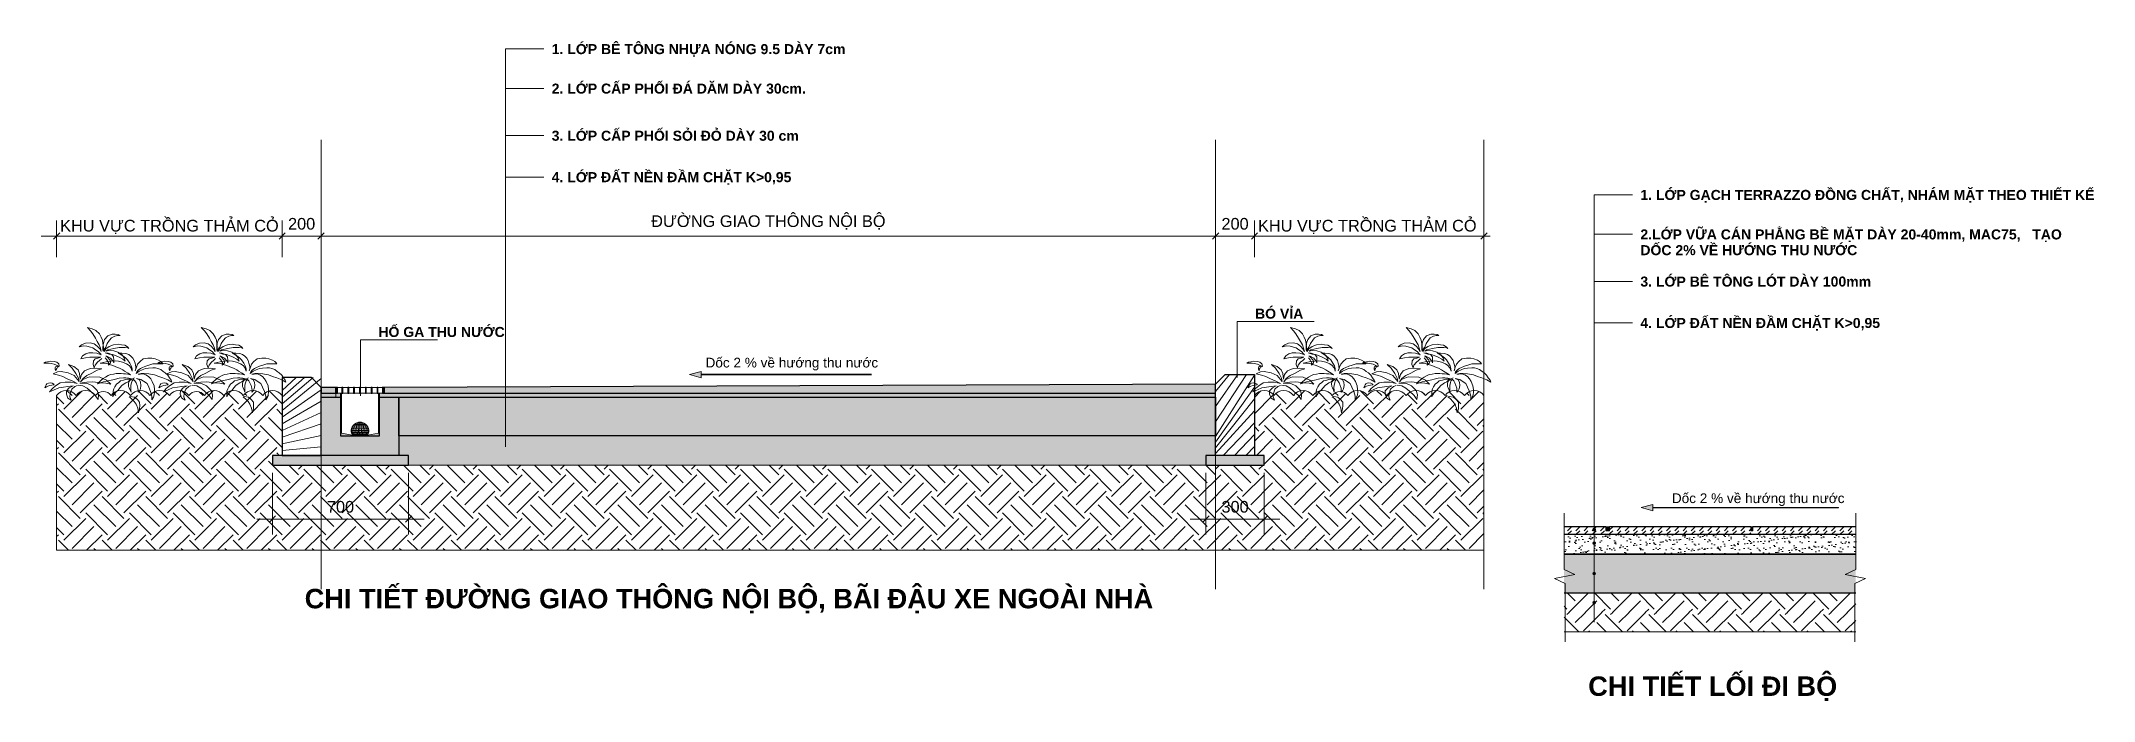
# Model space of a CAD drawing. Header units: millimetres. Extents: x 3688 to 22843, y 1964 to 12296.
# Drawn here: x 12286 to 22843, y 1964 to 5358 of the extents above; entities that cross this region are included whole.
import ezdxf

# ---------------------------------------------------------------- set-up
doc = ezdxf.new("R2010")
doc.units = ezdxf.units.MM
for name, color, linetype, lineweight in [('0-1', 7, 'Continuous', 18), ('A-DETL-GENF', 7, 'Continuous', 18), ('A-DETL-THIN', 7, 'Continuous', 18), ('CHI TIET DUONG GIAO THONG_dwg-1', 7, 'Continuous', 18), ('CHI TIET LOI DI BO_dwg-1', 7, 'Continuous', 18), ('DIM_1_25', 7, 'Continuous', 18), ('G-ANNO-TEXT', 7, 'Continuous', 18), ('G-ANNO-TEXT-1', 7, 'Continuous', 9), ('hatch', 7, 'Continuous', 18), ('NET CAT-2', 250, 'Continuous', 25), ('NETMANH', 7, 'Continuous', 18), ('NETTHAY', 7, 'Continuous', 18)]:
    doc.layers.add(name, color=color, linetype=linetype, lineweight=lineweight)
doc.styles.add('Arial_2', font='arial.ttf', dxfattribs={"height": 60})
doc.styles.add('Arial_3', font='arial.ttf', dxfattribs={"height": 49.99999999999999})
doc.styles.add('Arial_B', font='arialbd.ttf', dxfattribs={"height": 51.58730158730158})
doc.styles.add('Arial_B_1', font='arialbd.ttf', dxfattribs={"height": 99.99999999999999})
pattern_1 = [(188.143, (-53068.297, 60629.23), (-62.52877531212887, 66.7188456956901), [9.525, -104.775]), (133.143, (-53068.297, 60629.23), (-50.61834657893515, -82.90958202532927), [7.62, -83.82]), (238.595, (-53073.508, 60634.79), (-113.1471518365965, -16.19066213180258), [8.095, -89.045]), (184.327, (-53085.246, 60610.31200000001), (-86.92479133044786, 106.0990587194726), [14.287, -157.162]), (234.779, (-53092.489, 60619.153), (-170.9609064158914, -12.93790962469636), [12.143, -133.568]), (129.327, (-53085.246, 60610.31200000001), (-170.9618126243927, -12.93566234029102), [11.43, -125.73]), (159.143, (-53090.468, 60623.516), (-22.34296090627773, 88.66816909658475), [9.525, -104.775]), (104.143, (-53090.468, 60623.516), (-84.467410780055, -47.97312327870102), [7.62, -83.82]), (209.595, (-53092.33, 60630.905), (-106.8101175626367, 40.6941555417449), [8.095, -89.045]), (175.643, (-53068.297, 60629.23), (-29.36080279302119, -30.45846194983127), [0, -82.804, 0, -85.09, -84.13799999999999]), (175.643, (-53068.297, 60629.23), (-29.36080279302119, -30.45846194983127), [-167.894, 0, -84.13799999999999]), (145.643, (-53068.297, 60629.23), (-58.30796994986667, -15.01450916032374), [0, -48.514, 0, -80.899, -32.068]), (145.643, (-53068.297, 60629.23), (-58.30796994986667, -15.01450916032374), [-129.413, 0, -32.068]), (105.643, (-53047.203, 60610.332), (-48.58385263392439, 47.37133598754755), [0, -31.75, 0, -99.06, -131.445]), (105.643, (-53047.203, 60610.332), (-48.58385263392439, 47.37133598754755), [-130.81, 0, -131.445]), (95.64299999999996, (-53037.74400000001, 60601.858), (-63.64792901399714, 39.95212562842159), [0, -41.275, 0, -65.786, -93.345]), (95.64299999999996, (-53037.74400000001, 60601.858), (-63.64792901399714, 39.95212562842159), [-107.061, 0, -93.345])]
pattern_2 = [(45, (-42195.578, 54634.68599999999), (0, 224.5064030267289), [158.75, -158.75]), (45, (-42237.673, 54676.781), (0, 224.5064030267289), [158.75, -158.75]), (45, (-42279.768, 54718.876), (0, 224.5064030267289), [158.75, -158.75]), (135, (-42279.768, 54746.93900000001), (-224.5064030267288, 1.4210854715202e-14), [158.75, -158.75]), (135, (-42237.673, 54789.03400000001), (-224.5064030267288, 1.4210854715202e-14), [158.75, -158.75]), (135, (-42195.578, 54831.129), (-224.5064030267288, 1.4210854715202e-14), [158.75, -158.75])]

msp = doc.modelspace()

# ---------------------------------------------------------------- texts
at = {"layer": 'G-ANNO-TEXT-1', "char_height": 99.99999999999999, "attachment_point": 5, "line_spacing_factor": 0.9364389825664476, "style": 'Arial_B_1'}
for s, insert, width in [('\\pt317.5,635,952.5,1270,1587.5,1905,2222.5,2540,2857.5,3175,3492.5,3810,4127.5,4445,4762.5,5080,5397.5,5715,6032.5,6350,6667.5,6985,7302.5,7620,7937.5,8255,8572.5,8890,9207.5,9525,9842.5,10160;CHI TIẾT ĐƯỜNG GIAO THÔNG NỘI BỘ, BÃI ĐẬU XE NGOÀI NHÀ', (15823.77620369187, 2477.694691771952), 5200.75), ('\\pt317.5,635,952.5,1270,1587.5,1905,2222.5,2540,2857.5,3175,3492.5,3810,4127.5,4445,4762.5,5080,5397.5,5715,6032.5,6350,6667.5,6985,7302.5,7620,7937.5,8255,8572.5,8890,9207.5,9525,9842.5,10160;CHI TIẾT LỐI ĐI BỘ', (20882.56587899086, 2027.359121302154), 1650.25)]:
    msp.add_mtext(s, dxfattribs=dict(at, insert=insert, width=width))

# ---------------------------------------------------------------- blocks, each defined once
blk = doc.blocks.new('CHI TIET DUONG GIAO THONG_dwg__ArchTick-2372816-CHI TIẾT CHUNG-CẤU TẠO ĐƯỜNG GIAO THÔNG')
at = {"layer": 'DIM_1_25'}
blk.add_line((3155.12697314581, 4371.230153231346), (3123.12697314581, 4339.230153231345), dxfattribs=at)
blk = doc.blocks.new('CHI TIET DUONG GIAO THONG_dwg__ArchTick-2372817-CHI TIẾT CHUNG-CẤU TẠO ĐƯỜNG GIAO THÔNG')
at = {"layer": 'NETTHAY'}
blk.add_line((9065.146879052321, 2915.92218980813), (9033.146879052321, 2883.92218980813), dxfattribs=at)
blk = doc.blocks.new('CHI TIET DUONG GIAO THONG_dwg_tree34-2372818-CHI TIẾT CHUNG-CẤU TẠO ĐƯỜNG GIAO THÔNG')
at = {"layer": 'NETMANH', "flags": 128}
for points in [[(9557.926849767482, 3724.595077143915), (9547.431084095002, 3715.799665742893), (9536.379293300732, 3705.782521321488), (9524.281686677617, 3691.522599114174), (9519.98800892269, 3677.550473956484), (9513.321534181832, 3695.322671218088), (9515.037132339563, 3714.004544228485), (9524.288033529843, 3723.955283005734), (9538.628800362152, 3726.285908707384), (9553.459359246779, 3731.637542691506), (9542.587615176222, 3733.038487293537), (9518.57573497409, 3732.153078010974), (9497.54314596432, 3731.978123381891), (9474.798188670069, 3729.337639769613), (9450.38498397852, 3723.032023818018), (9460.01503833827, 3739.002712054943), (9475.891355259331, 3748.5971582266), (9492.50062973745, 3754.615013611623), (9512.310471828368, 3755.345477778769), (9532.831211705412, 3753.099134595812), (9547.459548510578, 3747.632531796289), (9555.974262270554, 3744.943517332973), (9550.972861500908, 3750.164504988112), (9540.369688164064, 3760.584342308448), (9526.787167187747, 3770.293722893878), (9513.226707327634, 3779.403283559722), (9499.821117441312, 3784.314376821183), (9482.213432996637, 3789.070522885809), (9465.961137677486, 3789.672432717205), (9442.059782118684, 3785.788114577645), (9454.912518964062, 3795.871666724631), (9474.456965092642, 3803.799543636203), (9499.047044427045, 3805.306870182408), (9519.678365394533, 3800.06162022388), (9535.128124629113, 3788.619301217259), (9547.664886223738, 3774.667144927345), (9555.399236564386, 3760.537942015113), (9551.712165910165, 3779.020598093039), (9545.690238955865, 3795.615368552936), (9535.421928559905, 3813.254752444804), (9525.798222397643, 3829.716711616392), (9511.773374368964, 3851.421792270222), (9499.770579470432, 3867.195428534008), (9484.099598917268, 3884.635631976458), (9509.599623345859, 3877.768082493476), (9527.96243801281, 3868.835566368529), (9545.990333291744, 3852.683501590622), (9555.05801298696, 3834.999845881704), (9561.636022855433, 3819.626774040558), (9564.07828681987, 3802.299410937232), (9566.586899438575, 3783.17270376856), (9566.11616576305, 3763.335503381932), (9564.650139099935, 3770.48864430931), (9564.141462048034, 3784.283724926106), (9566.39102555659, 3804.787114393424), (9572.931093393976, 3823.046287072651), (9589.07598104878, 3841.659625962606), (9611.621891034938, 3849.69817825397), (9627.807837699816, 3850.895612487918), (9643.504050104775, 3849.072004037764), (9652.129402747629, 3843.384048397242), (9638.90068750415, 3843.496852253315), (9625.226528229357, 3839.389016313422), (9608.083287055137, 3831.549680954531), (9598.920850737224, 3819.199816756821), (9586.311450083253, 3802.518635301944), (9579.193183113575, 3783.637545359075), (9568.296207191215, 3769.421894968816), (9569.806409843375, 3761.069189249789), (9578.880381288927, 3775.818178867955), (9595.91304002742, 3786.656457485473), (9618.414772679263, 3795.894611051537), (9643.560934927873, 3798.623636216497), (9659.879580246563, 3796.222345836706), (9676.820599341308, 3793.243444411952), (9690.314655445267, 3785.933189246979), (9697.87213114307, 3776.602275740138), (9692.314648804484, 3780.601528293473), (9678.419324658238, 3782.491578870834), (9647.203773145902, 3781.340542848803), (9619.744872160576, 3776.123814227649), (9588.70630818539, 3770.174492963065), (9579.967256127837, 3762.645051997852), (9595.464422569994, 3766.219475743732), (9619.54270787352, 3765.305543042372)], [(9339.88177767382, 3686.506488305657), (9337.530478469793, 3697.661908123698), (9327.128087275907, 3706.194492440866), (9313.76870825284, 3710.741451655613), (9295.51507550263, 3711.231351411503), (9280.087871320076, 3708.724215165595), (9268.54958781961, 3705.972793660316), (9259.79496539412, 3701.3857031907), (9273.356221809863, 3701.885758255636), (9286.974521710134, 3700.837288148044), (9297.894925345136, 3699.301651806384), (9313.93798243402, 3695.628982559138), (9324.972529485238, 3690.996297953839), (9335.246446169152, 3685.947881470903), (9327.123978255744, 3685.26072719621), (9320.65130472461, 3681.920797957874), (9318.899558166428, 3676.816634111632), (9319.185060515392, 3669.073945689976), (9322.570299850098, 3661.445592884499), (9323.073979852203, 3668.829696913659), (9326.73449811701, 3674.77957698483), (9330.036113840695, 3679.94089039764), (9335.346371385918, 3683.237956940697), (9339.579918617243, 3684.169396474759)], [(9722.491909606035, 3619.682684957831), (9714.374616895568, 3610.21944769605), (9711.91977802385, 3600.260090540345), (9708.159644946463, 3587.432933261421), (9707.89636297201, 3575.43963541403), (9708.467431843981, 3559.952518200746), (9708.72700863872, 3552.912918524895), (9704.866750048628, 3561.934497948358), (9699.49353760794, 3573.719956824616), (9696.415714539304, 3580.655635895764), (9695.87060330859, 3595.438794178257), (9697.64683735125, 3604.668212507137), (9702.99779733041, 3612.619610084917), (9712.654001617671, 3618.615006659125), (9726.485659969585, 3626.174203729959), (9702.26727895879, 3613.297590337385), (9693.367552551723, 3605.920252341651), (9681.597662635975, 3599.846916145052), (9674.029186335943, 3594.633418124023), (9662.311213570021, 3587.152161827578), (9651.479505235588, 3574.769165933948), (9642.030962418105, 3563.14208869746), (9632.478590648101, 3554.330851857839), (9627.12763066895, 3546.379454280057), (9621.072108219505, 3538.40207680624), (9615.79902129152, 3528.338798980107), (9615.383698436926, 3539.602158000675), (9616.169839138089, 3556.5491551716), (9619.929970433099, 3569.3763123848), (9625.203057403562, 3579.43958905894), (9633.869164742084, 3593.152565495748), (9645.53522392294, 3602.041742023486), (9654.408992688754, 3610.12303895001), (9670.484125087747, 3614.240375229312), (9686.559257486742, 3618.357711508617), (9704.877863890344, 3619.033188148381), (9711.192963092037, 3619.970967098338), (9698.32914736001, 3624.431048857212), (9682.776871947819, 3625.267410683725), (9670.042844591908, 3626.207693180667), (9648.253344769086, 3623.994397026588), (9628.681361224682, 3619.043202467748), (9615.39851750082, 3615.733744571946), (9598.566907264098, 3612.998348562174), (9582.491774865104, 3608.881012282871), (9567.121203196493, 3604.789654681889), (9552.481151639406, 3600.020318046156), (9536.406019240416, 3595.902981766853), (9545.958392792798, 3604.714218672202), (9555.484806879074, 3614.229415594607), (9565.793658269184, 3621.658712230427), (9576.78111266347, 3629.817948779342), (9592.02189417356, 3637.42910557653), (9603.113179260272, 3642.772502946303), (9617.831103868517, 3645.429959333682), (9632.574986118007, 3647.383456790272), (9645.257098106473, 3647.851094458902), (9657.965167778657, 3647.614772044742), (9669.968676762934, 3647.352469800271), (9680.589018490364, 3646.334247680937), (9692.618483333505, 3645.367986439954), (9699.037413270102, 3643.489925058774), (9706.186861535829, 3640.933884577121), (9693.845904572983, 3650.347664507531), (9675.868451370136, 3659.553606553077), (9666.449571416088, 3666.25546675705), (9649.88124315381, 3675.513368594673), (9639.861631421869, 3679.373409723465), (9627.676420476408, 3684.563431461158), (9615.491207791023, 3689.753451981132), (9598.400022584432, 3694.05765456094), (9584.101124228091, 3699.169736610518), (9567.113767973995, 3700.658098793469), (9550.178328827255, 3700.738542028559), (9580.94542815077, 3708.217294778027), (9606.93634154681, 3711.290430259678), (9627.342674112773, 3712.747806538899), (9644.30407272563, 3711.963403286736), (9665.648588655287, 3707.11111993465), (9685.713767978028, 3698.687078680556), (9698.759287453635, 3689.299277494186), (9707.629352779642, 3678.347678115187), (9711.515569053454, 3668.622138608936), (9714.645307489536, 3660.278539372216), (9714.204026993695, 3672.245857323571), (9710.136106976308, 3686.89911625732), (9702.545378214749, 3701.422474690325), (9691.353967615347, 3717.927814022943), (9680.396174344585, 3728.097513696767), (9667.272781817803, 3739.59719513149), (9653.548659380504, 3748.255055252761), (9643.477132281107, 3753.523016547125), (9661.117133898148, 3753.468553208066), (9681.653256622629, 3751.406130291077), (9696.656715666868, 3746.320028071816), (9708.26715430056, 3737.58422724188), (9717.841780314473, 3726.658607693193), (9725.302720699916, 3715.655048522114), (9729.344683033576, 3701.705749671149), (9732.552296260737, 3691.250271403796), (9733.568349068333, 3682.828732544683), (9733.931756555485, 3672.973293689689), (9730.119709893032, 3661.554056642061), (9736.438512534543, 3681.524731897545), (9742.234456406857, 3696.541708981491), (9755.127935044806, 3710.410563511085), (9770.83965995665, 3724.383338645384), (9794.716887724217, 3727.378534504641), (9815.879699910296, 3727.453970580053), (9832.266324428994, 3723.123788169932), (9850.139945114575, 3716.733686389799), (9861.698468380833, 3709.405805725434), (9870.43874533071, 3701.974005608358), (9871.977656907502, 3698.506164920787), (9851.545364875434, 3697.75274865863), (9821.223251269928, 3697.339574329064), (9800.998620622684, 3690.954479708617), (9784.244883437128, 3686.107203450491), (9768.273581773023, 3679.174026840049), (9757.208254327566, 3673.126670539488), (9745.490279821735, 3665.645413025325), (9738.051591897834, 3656.912115742368), (9735.518880017442, 3649.064637683019), (9751.334435621691, 3660.221573638173), (9766.575218956654, 3667.832729349089), (9782.598435988211, 3673.35798579396), (9798.725483754644, 3676.067401907693), (9821.271461415194, 3676.898757792242)], [(9619.54270787352, 3765.305543042372), (9641.46306796699, 3757.705437399015), (9662.403962231145, 3744.063173421356), (9673.762265790254, 3729.466966040693), (9678.649967145218, 3711.028581779819), (9666.824103336692, 3722.003930719638), (9647.794624665099, 3732.713655001406), (9628.253351962638, 3741.002120035612), (9613.068933588545, 3745.246987733329), (9595.549714016237, 3747.604008377491), (9575.452359744851, 3754.670738309891), (9591.14857214981, 3752.847129859737), (9609.422920599123, 3746.313775638297), (9618.891869681891, 3734.050288033938)], [(9618.891869681891, 3734.050288033938), (9620.111386727478, 3717.278434468673), (9620.041919748975, 3702.861475152707), (9614.841415224086, 3713.480529405514), (9603.505285675477, 3727.47692102943), (9585.076122354254, 3738.208781219726), (9579.095254410031, 3737.387647023617), (9585.85331100222, 3733.432664205912), (9601.347777928158, 3716.349342364092), (9603.18930907945, 3703.441249075578), (9592.203866939459, 3691.62476058883), (9592.939997922613, 3704.264511747976), (9584.583214668226, 3718.971396589845), (9576.381246285762, 3729.479775462862)], [(9437.348043622402, 3588.373980772599), (9461.5463192301, 3584.080269984097), (9482.44935340307, 3572.841298974835), (9500.522353463128, 3556.857888152065), (9524.535413235237, 3535.361609250435), (9539.7582795221, 3515.178851876131), (9541.632036780584, 3538.448555590621), (9535.351677184692, 3560.59870654262), (9511.217948205993, 3585.365944248205), (9485.404352746367, 3596.423807667099), (9445.958753339557, 3599.336485259942), (9481.283439927012, 3604.460319991069), (9511.704332900483, 3604.774097713185), (9553.181035350412, 3601.008312082029), (9579.799615286818, 3597.753696167927), (9604.340256069221, 3593.363413575914), (9583.44869303037, 3613.773819393331), (9548.952549355765, 3629.44642849427), (9494.851823524506, 3630.628664609403), (9460.350122204092, 3617.707032017178), (9449.174517783844, 3604.586476106895), (9462.272127168457, 3623.073092931755), (9481.876765772233, 3637.563467998985), (9507.910436258893, 3650.172852110784), (9534.924551105692, 3664.936479260196), (9557.97771982967, 3672.140771657541), (9529.203091853951, 3676.374931050048), (9498.584397112492, 3673.127849610456), (9469.33623958062, 3661.458943775551), (9454.121636599339, 3642.894265350943), (9447.609051079638, 3618.296228932354), (9444.400120334954, 3647.830985385469), (9436.249628420555, 3667.652194287708), (9415.514056018503, 3683.832207949872), (9386.505441414962, 3694.411973816784), (9406.260513009729, 3676.077715035593), (9425.308010628112, 3648.186031903022), (9437.84853681973, 3624.290556126457), (9441.686989102645, 3606.428436262448), (9416.171460260612, 3637.25875399307), (9384.889861423644, 3651.990850415481), (9349.68620021979, 3658.106037246466), (9330.672086503984, 3656.345869444869), (9307.735966868428, 3645.968794133266), (9335.530094036845, 3639.580389621729), (9358.031680766484, 3632.996829029397), (9380.767252778654, 3620.067698445712), (9408.756368579376, 3608.391294619351), (9432.47244274412, 3597.616372671641), (9401.502825180725, 3603.88768478355), (9369.708642344942, 3603.774321056704), (9344.421542484915, 3599.664790619758), (9320.582918033086, 3585.018255869976), (9304.114773174051, 3571.702543878896), (9289.9586669911, 3553.176896254161), (9313.914340531339, 3564.650648089687), (9336.889458162406, 3573.970116241716), (9361.118059878832, 3578.040652361843), (9384.327164137701, 3581.014514039466), (9410.67281589792, 3585.163113840762), (9390.951184652866, 3573.845523769211), (9376.678085828653, 3558.492661140152), (9376.243552922739, 3541.532025236215), (9384.433041487362, 3520.653245657455), (9401.759081764754, 3510.701707505598), (9394.784079289977, 3527.389162212034), (9396.238168791115, 3545.446401673789), (9403.8872457549, 3567.968291056155), (9419.296837368476, 3581.244970165933), (9432.90141800423, 3585.982766882409)], [(9821.271461415194, 3676.898757792242), (9835.388654245564, 3676.714395104439), (9846.791431451968, 3673.610273784785), (9861.768932812478, 3669.228131648307), (9874.161806925147, 3658.406431618053), (9885.015767721123, 3651.052571057648), (9897.434597735133, 3639.52691087888), (9906.408493796029, 3625.759471168742), (9915.330472707097, 3613.399951558445), (9919.190731254705, 3604.378373286976), (9898.317158726799, 3615.592274976174), (9872.511654254035, 3626.624317590271), (9851.089267098077, 3633.588480104439), (9829.666878159738, 3640.552642552884), (9809.07884006781, 3644.022985635439), (9799.789748489895, 3647.205046577485), (9777.19185546189, 3647.781610858507), (9760.256416315147, 3647.862054093602), (9744.833929279088, 3645.178616658189), (9755.428313322798, 3644.864354621641), (9770.902715726306, 3646.139871891485), (9785.201612257766, 3641.027790928179), (9798.925736519943, 3632.369929720635), (9809.909485692038, 3621.496269898303), (9818.230734650097, 3606.294930126553), (9827.490163322118, 3584.78393289604), (9829.626103236995, 3565.125014978125), (9830.119299057791, 3551.749778013196), (9828.498809292583, 3538.296600273883), (9824.008156061187, 3526.147423181706), (9816.020653509233, 3513.164386723722), (9816.024358731425, 3532.197283094974), (9809.50530328214, 3555.924081178539), (9799.515354456118, 3578.113058595794), (9791.064317164399, 3596.834196477478), (9772.278472581249, 3608.829997871853), (9759.989429160985, 3616.835858722965), (9736.505271701517, 3622.314162601166), (9751.560646113203, 3615.820140216336), (9757.664378665411, 3603.356702305326), (9759.696486063009, 3586.51362465283), (9756.770703832026, 3570.192648008016), (9751.549532271487, 3558.721450016315), (9744.737533766698, 3552.126012877752), (9745.130604117285, 3560.599511463217), (9743.984761151158, 3572.540849518533), (9739.968756501225, 3585.786188286709), (9734.491713368125, 3600.387486342109), (9728.491811465847, 3610.035086225968), (9721.891177828156, 3616.840865882648)]]:
    blk.add_lwpolyline(points, dxfattribs=at)
for points in [[(9302.860594387505, 3597.932739140027), (9292.49314907116, 3599.390601909876), (9283.932666025064, 3598.461561071292), (9276.089155869238, 3594.737394596983), (9272.963746272291, 3589.592369325556), (9269.493112817876, 3583.821267577387), (9265.508734930707, 3575.332299094414), (9274.038284247483, 3580.43124221879), (9280.669145384747, 3583.742663738758), (9291.836832629717, 3587.221375279976), (9301.469235406088, 3589.048678484162), (9308.662900802286, 3590.418026196247), (9313.444876845748, 3590.594355827342), (9311.996744426848, 3593.239880706312)], [(9726.857178933544, 3526.457060684785), (9741.344253561694, 3514.515912790388), (9752.771489016504, 3500.902519033627), (9753.403148373209, 3483.772216584387), (9752.476176348515, 3466.584441472382), (9746.988155533681, 3446.109648384686), (9743.009537316411, 3469.354206438032), (9734.412448544395, 3490.869045966246), (9724.543846253357, 3504.539912451497), (9711.557979459618, 3518.095832393498), (9703.535126454844, 3524.037670009313), (9698.686961584719, 3528.53715247954), (9704.864065303236, 3530.324343733161)]]:
    blk.add_lwpolyline(points, close=True, dxfattribs=at)
blk = doc.blocks.new('CHI TIET DUONG GIAO THONG_dwg_A$C2C227CB5-2372819-CHI TIẾT CHUNG-CẤU TẠO ĐƯỜNG GIAO THÔNG')
blk.add_blockref('CHI TIET DUONG GIAO THONG_dwg_tree34-2372818-CHI TIẾT CHUNG-CẤU TẠO ĐƯỜNG GIAO THÔNG', (0, 0))
blk = doc.blocks.new('CHI TIET DUONG GIAO THONG_dwg-2372815-CHI TIẾT CHUNG-CẤU TẠO ĐƯỜNG GIAO THÔNG')
at = {"layer": '0-1'}
h = blk.add_hatch(dxfattribs=at)
h.set_pattern_fill('FP_12', color=256, style=0, pattern_type=2)
h.set_pattern_definition([(188.143, (-53068.297, 60629.23), (-125.0576922684543, 133.4386813090139), [19.05, -209.55]), (133.143, (-53068.297, 60629.23), (-101.2373769794321, -165.8184344013787), [15.24, -167.641]), (238.595, (-53078.718, 60640.35), (-226.2948247573091, -32.38217776893252), [16.19, -178.09]), (184.327, (-53102.194, 60591.394), (-173.8485855112058, 212.1981928875761), [28.575, -314.3249999999999]), (234.779, (-53116.682, 60609.077), (-341.9226297653528, -25.87524251761604), [24.285, -267.136]), (129.327, (-53102.194, 60591.394), (-341.9222179616695, -25.87146447676628), [22.86, -251.46]), (159.143, (-53112.638, 60617.801), (-44.68556577576913, 177.3372726651096), [19.05, -209.55]), (104.143, (-53112.638, 60617.801), (-168.93482156011, -95.94624655740205), [15.24, -167.64]), (209.595, (-53116.362, 60632.57900000001), (-213.6211046633042, 81.38781721750283), [16.19, -178.09]), (175.643, (-53068.297, 60629.23), (-58.72160558604239, -60.91692389966254), [0, -165.608, 0, -170.18, -168.275]), (175.643, (-53068.297, 60629.23), (-58.72160558604239, -60.91692389966254), [-335.788, 0, -168.275]), (145.643, (-53068.297, 60629.23), (-116.6159398997333, -30.02901832064747), [0, -97.02799999999999, 0, -161.798, -64.135]), (145.643, (-53068.297, 60629.23), (-116.6159398997333, -30.02901832064747), [-258.826, 0, -64.135]), (105.643, (-53026.109, 60591.435), (-97.16674230737529, 94.7429416176853), [0, -63.5, 0, -198.12, -262.89]), (105.643, (-53026.109, 60591.435), (-97.16674230737529, 94.7429416176853), [-261.62, 0, -262.89]), (95.64299999999996, (-53007.191, 60574.486), (-127.2948628741097, 79.90434958662517), [0, -82.55, 0, -131.572, -186.69]), (95.64299999999996, (-53007.191, 60574.486), (-127.2948628741097, 79.90434958662517), [-214.122, 0, -186.69])])
h.paths.add_polyline_path([(4799.14687905233, 3326.971134281406), (4799.146845196897, 3526.98106966043), (9099.146878813915, 3526.98106966043), (9099.146878813915, 3546.981070614111), (4794.146843647172, 3546.980914449935), (4794.146369432619, 3341.253609514495), (4738.632461284808, 3331.253594017273), (4659.661297058277, 3331.253594017273), (4604.146877383399, 3341.253609514495), (4604.136391972709, 3546.971555805448), (4499.14337534109, 3546.971347666033), (4499.149683192581, 3526.981070375694), (4599.146879052329, 3526.971347666037), (4599.146879171543, 3326.971134281406)])
at = {"layer": 'A-DETL-GENF'}
blk.add_hatch(color=256, dxfattribs=at).paths.add_polyline_path([(6453.23401260043, 3626.696674968081), (6453.23401260043, 3641.971131658786), (7329.076366378697, 3641.971131658786), (7329.076366378697, 3643.971131658785), (6453.23401260043, 3643.971131658785), (6453.23401260043, 3658.396444414444), (6394.081437519406, 3642.546559691271)])
at = {"layer": 'hatch'}
h = blk.add_hatch(dxfattribs=at)
h.set_pattern_fill('FP_13', color=256, style=0, pattern_type=2)
h.set_pattern_definition([(45, (-608986770.747, -999945172.77), (-26.51650429449553, 26.51650429449553), [])])
h.paths.add_polyline_path([(4499.149683192581, 3226.97113197409), (4499.14179857096, 3626.961624079573), (4349.141798332543, 3626.961624079573), (4299.126028970094, 3576.961624079575), (4299.13391371086, 3226.971134758245), (4451.967182894235, 3226.97113197409)])
h = blk.add_hatch(dxfattribs=at)
h.set_pattern_fill('FP_8', color=256, style=0, pattern_type=2)
h.set_pattern_definition([(0, (-53068.297, 60629.23), (20.32, 20.32), [39.688, -0.953]), (0, (-53088.617, 60630.183), (20.32, 20.32), [39.688, -0.953]), (90, (-53068.297, 60629.23), (-20.32, 20.32), [0, -21.273, 19.368, 0]), (90, (-53069.249, 60629.23), (-20.32, 20.32), [0, -21.273, 19.368, 0])])
h.paths.add_polyline_path([(4499.143769389893, 3546.971347666033), (4574.146879171541, 3546.971347666033), (4574.146879171541, 3576.971347666034), (4499.14278398042, 3576.961624079575), (4499.14278398042, 3546.971347666033)])
h.paths.add_polyline_path([(9099.146878813915, 3546.981069660435), (9099.06926050935, 3593.229857853616), (4824.146879052333, 3576.961624956377), (4824.146879052333, 3546.981070614111), (9099.078063431234, 3546.981069660452)])
h = blk.add_hatch(dxfattribs=at)
h.set_pattern_fill('FP_9', color=256, style=0, pattern_type=2)
h.set_pattern_definition([(45, (-608981970.742, -999945172.77), (-26.51650429449553, 26.51650429449553), [])])
h.paths.add_polyline_path([(9099.138994311501, 3226.971131658802), (9299.154763076778, 3226.971132970103), (9299.08503011022, 3643.214153354704), (9149.085029871798, 3643.214153354704), (9099.06926050935, 3593.214153354706), (9099.119971368726, 3326.879925211637)])
h = blk.add_hatch(dxfattribs=at)
h.set_pattern_fill('FP_14', color=256, style=0, pattern_type=2)
h.set_pattern_definition([(45, (-53068.297, 60629.23), (0, 224.5064030267289), [158.75, -158.75]), (45, (-53110.392, 60671.325), (0, 224.5064030267289), [158.75, -158.75]), (45, (-53152.487, 60713.42), (0, 224.5064030267289), [158.75, -158.75]), (135, (-53152.487, 60741.483), (-224.5064030267288, 1.4210854715202e-14), [158.75, -158.75]), (135, (-53110.392, 60783.578), (-224.5064030267288, 1.4210854715202e-14), [158.75, -158.75]), (135, (-53068.297, 60825.673), (-224.5064030267288, 1.4210854715202e-14), [158.75, -158.75])])
h.paths.add_polyline_path([(6795.764430442983, 2739.1060155881), (10479.15445508875, 2739.1060155881), (10479.15445508874, 3535.224941465639), (10469.40008589735, 3546.105911134051), (10457.33900375403, 3554.356578790613), (10443.66249995763, 3559.50405032081), (10429.15445508874, 3561.253293965646), (10414.64641021986, 3559.50405032081), (10400.96990642347, 3554.356578790613), (10388.90882428016, 3546.105911134051), (10379.15445508875, 3535.224941465639), (10369.40008589736, 3546.105911134051), (10357.33900375405, 3554.356578790605), (10343.66249995766, 3559.504050320802), (10329.15445508876, 3561.253293965629), (10314.64641021988, 3559.504050320802), (10300.96990642347, 3554.356578790605), (10288.90882428016, 3546.105911134051), (10279.15445508877, 3535.224941465639), (10269.40068008325, 3546.105390040214), (10257.34040577811, 3554.355848920002), (10243.66480294135, 3559.50348673686), (10229.1576163433, 3561.253293883764), (10214.65024857468, 3559.504989428553), (10200.97411260904, 3554.358768184566), (10188.91298377021, 3546.109558575449), (10179.15808179921, 3535.230120374025), (10169.4037126074, 3546.111090042776), (10157.34263046356, 3554.361757699485), (10143.66612666656, 3559.50922922956), (10129.15808179709, 3561.258472874015), (10114.65003692774, 3559.509229228547), (10100.9735331311, 3554.361757697518), (10088.91245098783, 3546.111090039978), (10079.15808179679, 3535.230120370552), (10069.4037126054, 3546.111090038955), (10057.34263046208, 3554.361757695526), (10043.66612666568, 3559.509229225714), (10029.1580817968, 3561.25847287055), (10014.6500369279, 3559.509229225714), (10000.97353313151, 3554.361757695526), (9988.912450988204, 3546.111090038955), (9979.158081796804, 3535.230120370552), (9969.403712605395, 3546.111090038955), (9957.34263046209, 3554.361757695526), (9943.666126665705, 3559.509229225705), (9929.158081796815, 3561.258472870541), (9914.650036927924, 3559.509229225705), (9900.973533131531, 3554.361757695526), (9888.912450988217, 3546.111090038955), (9879.15808179681, 3535.230120370552), (9869.403712606336, 3546.111090038141), (9857.342630464296, 3554.361757694383), (9843.666126669306, 3559.509229224831), (9829.158081801757, 3561.25847287055), (9814.650036933925, 3559.509229227187), (9800.973533138113, 3554.361757698956), (9788.91245099472, 3546.111090044673), (9779.158081802489, 3535.230120378668), (9771.354586448439, 3543.934896114215), (9761.70572073253, 3550.535430239802), (9750.76451769401, 3554.653407463681), (9739.158081797543, 3556.052802378666), (9727.55164590137, 3554.653407461324), (9716.61044286368, 3550.535430235228), (9706.961577149106, 3543.934896107683), (9699.158081796833, 3535.230120370552), (9689.403712605434, 3546.111090038964), (9677.342630462119, 3554.361757695526), (9663.666126665734, 3559.509229225714), (9649.158081796844, 3561.25847287055), (9634.650036927937, 3559.509229225714), (9620.973533131551, 3554.361757695526), (9608.32112750148, 3545.45147045747), (9599.15808179683, 3535.230120370552), (9589.403712605437, 3546.111090038955), (9577.342630462133, 3554.361757695526), (9563.66612666574, 3559.509229225714), (9549.15808179684, 3561.25847287055), (9534.650036927958, 3559.509229225714), (9520.973533131557, 3554.361757695526), (9508.912450988251, 3546.111090038955), (9499.158081796852, 3535.230120370552), (9489.403712605452, 3546.111090038955), (9477.342630462146, 3554.361757695526), (9463.666126665754, 3559.509229225714), (9449.158081796846, 3561.25847287055), (9434.650036927957, 3559.509229225714), (9420.973533131571, 3554.361757695526), (9408.91245098825, 3546.111090038964), (9399.158081796857, 3535.230120370552), (9389.403712605448, 3546.111090038955), (9377.342630462144, 3554.361757695526), (9363.66612666575, 3559.509229225705), (9349.15808179687, 3561.258472870541), (9334.65003692797, 3559.509229225705), (9320.973533131586, 3554.361757695526), (9308.912450988271, 3546.111090038955), (9299.161708870413, 3535.235978310852), (9299.161708870413, 3226.971131658802), (9349.146879052332, 3226.971131658802), (9349.146879052332, 3176.971131658796), (4249.141801282425, 3176.971136154557), (4249.141801316484, 3226.971134758245), (4299.130599980663, 3226.972260928044), (4299.126973145707, 3535.051243751113), (4289.372603954307, 3545.932213419517), (4277.311521810997, 3554.182881076097), (4263.6350180146, 3559.330352606276), (4249.12697314571, 3561.079596251112), (4234.61892827681, 3559.330352606276), (4220.942424480417, 3554.182881076097), (4208.881342337108, 3545.932213419517), (4199.126973145712, 3535.051243751105), (4189.372603954316, 3545.932213419509), (4177.311521810998, 3554.182881076079), (4163.635018014614, 3559.330352606267), (4149.126973145715, 3561.079596251104), (4134.618928276825, 3559.330352606267), (4120.942424480436, 3554.182881076079), (4108.881342337122, 3545.932213419509), (4099.126973145718, 3535.051243751105), (4089.372603954326, 3545.932213419509), (4077.311521811008, 3554.182881076079), (4063.635018014619, 3559.330352606267), (4049.126973145725, 3561.079596251104), (4034.618928276834, 3559.330352606267), (4020.942424480437, 3554.182881076079), (4008.881342337123, 3545.932213419517), (3999.126973145727, 3535.051243751105), (3989.372603954336, 3545.932213419509), (3977.311521811022, 3554.182881076079), (3963.635018014625, 3559.330352606259), (3949.126973145734, 3561.079596251095), (3934.618928276844, 3559.330352606259), (3920.942424480446, 3554.18288107607), (3908.881342337141, 3545.932213419509), (3899.126973145741, 3535.051243751105), (3891.323477792622, 3543.756019485837), (3881.674612077975, 3550.356553611086), (3870.733409040862, 3554.474530835233), (3859.126973145742, 3555.873925751102), (3847.52053725063, 3554.474530835233), (3836.579334213517, 3550.356553611086), (3826.930468498866, 3543.756019485837), (3819.126973145755, 3535.051243751105), (3809.372603954355, 3545.932213419517), (3797.311521811042, 3554.182881076097), (3783.635018014652, 3559.330352606276), (3769.126973145754, 3561.079596251112), (3754.618928276855, 3559.330352606276), (3740.942424480466, 3554.182881076097), (3728.881342337148, 3545.932213419517), (3719.126973145761, 3535.051243751113), (3709.372603954361, 3545.932213419517), (3697.311521811055, 3554.182881076079), (3683.635018014658, 3559.330352606267), (3669.126973145763, 3561.079596251112), (3654.618928276873, 3559.330352606267), (3640.942424480475, 3554.182881076079), (3628.88134233717, 3545.932213419517), (3619.126973145775, 3535.051243751105), (3609.372603954375, 3545.932213419509), (3597.311521811065, 3554.18288107607), (3583.635018014676, 3559.330352606259), (3569.126973145781, 3561.079596251095), (3554.618928276887, 3559.330352606259), (3540.942424480503, 3554.18288107607), (3528.881342337188, 3545.932213419509), (3519.126973145776, 3535.051243751105), (3509.372603955311, 3545.932213418694), (3497.311521813267, 3554.182881074936), (3483.635018018286, 3559.330352605384), (3469.126973150734, 3561.079596251104), (3454.618928282896, 3559.33035260774), (3440.942424487083, 3554.18288107951), (3428.881342343695, 3545.932213425226), (3419.126973151464, 3535.051243759222), (3411.323477797422, 3543.756019494759), (3401.674612081502, 3550.356553620347), (3390.733409042981, 3554.474530844234), (3379.126973146522, 3555.873925759228), (3367.52053725035, 3554.474530841877), (3356.57933421266, 3550.356553615773), (3346.930468498078, 3543.756019488236), (3339.126973145808, 3535.051243751105), (3329.372603954412, 3545.932213419517), (3317.311521811098, 3554.182881076079), (3303.635018014706, 3559.330352606267), (3289.126973145811, 3561.079596251104), (3274.618928276916, 3559.330352606267), (3260.942424480527, 3554.182881076079), (3248.881342337218, 3545.932213419509), (3239.126973145809, 3535.051243751105), (3229.372603954414, 3545.932213419509), (3217.3115218111, 3554.182881076079), (3203.635018014711, 3559.330352606267), (3189.126973145821, 3561.079596251104), (3174.618928276926, 3559.330352606267), (3160.942424480533, 3554.182881076079), (3148.881342337218, 3545.932213419509), (3139.126973145823, 3535.051243751105), (3139.126973145823, 2739.1060155881), (4920.726632403985, 2739.1060155881)])
h = blk.add_hatch(dxfattribs=at)
h.set_pattern_fill('FP_10', color=256, style=0, pattern_type=2)
h.set_pattern_definition([(140, (-53068.297, 60629.23), (6.27486701977486, 71.72637791554891), [7.5, -82.5]), (85, (-53068.297, 60629.23), (-75.21951764782762, -13.87498557938524), [6, -66]), (190.451, (-53067.774, 60635.207), (-68.94373650464179, 57.85171766489327), [6.374, -70.11399999999999]), (136.184, (-53088.297, 60629.23), (16.55216670327586, 106.723566832387), [11.25, -123.75]), (186.636, (-53086.918, 60638.124), (-97.41268779177642, 93.46605451810778), [9.561, -105.171]), (81.18400000000001, (-53088.297, 60629.23), (-97.41197447764553, 93.46678615083829), [9, -99]), (111, (-53083.297, 60639.23), (40.26176039405665, 59.69118774971371), [7.5, -82.5]), (316, (-53083.297, 60639.23), (36.55428725241807, 67.18835571338016), [6, -66]), (161.451, (-53079.942, 60644.20400000001), (-32.25248135907023, 84.02283907475888), [6.374, -70.11399999999999]), (157.5, (-53068.297, 60629.23), (-29.43744618402648, -15.59161833045387), [0, -65.2, 0, -67, -66.25]), (157.5, (-53068.297, 60629.23), (-29.43744618402648, -15.59161833045387), [-132.2, 0, -66.25]), (94.49999999999999, (-53068.297, 60629.23), (-38.01031885384128, 28.33509238787336), [0, -38.2, 0, -63.7, -25.25]), (94.49999999999999, (-53068.297, 60629.23), (-38.01031885384128, 28.33509238787336), [-101.9, 0, -25.25]), (57.49999999999999, (-53068.297, 60606.93), (2.255487173437977, 53.3822436172409), [0, -25, 0, -77.99999999999999, -103.5]), (57.49999999999999, (-53068.297, 60606.93), (2.255487173437977, 53.3822436172409), [-103, 0, -103.5]), (47.5, (-53068.297, 60596.93), (-10.01049823323177, 58.31861693423862), [0, -32.5, 0, -51.8, -73.5]), (47.5, (-53068.297, 60596.93), (-10.01049823323177, 58.31861693423862), [-84.3, 0, -73.5]), (45, (-53068.297, 60629.23), (-30.05203820042827, 30.05203820042827), []), (45, (-53080.547, 60629.23), (-30.05203820042827, 30.05203820042827), [])])
h.paths.add_polyline_path([(4899.146879052329, 3226.971134315465), (4899.146879092049, 3326.9337272392), (9099.140964776316, 3326.933720445889), (9099.14490811418, 3526.98106966043), (4799.14687905233, 3526.98106966043), (4799.14687905233, 3326.971134281406), (4599.146879171543, 3326.971134281406), (4599.146879052329, 3526.971347666037), (4499.146878933123, 3526.971347666037), (4499.149683192507, 3226.97113458794)])
h = blk.add_hatch(dxfattribs=at)
h.set_pattern_fill('FP_11', color=256, style=0, pattern_type=2)
h.set_pattern_definition(pattern_1)
h.paths.add_polyline_path([(4949.147032650813, 3176.971136154557), (9049.14687905233, 3176.971136154557), (9049.14687905233, 3226.971131658802), (9099.146879052345, 3226.971131658802), (9099.146879052345, 3326.933720445881), (4899.146879092049, 3326.933719253783), (4899.146879023954, 3226.971134315465), (4949.146879052327, 3226.971134315465)])
h = blk.add_hatch(dxfattribs=at)
h.set_pattern_fill('FP_11', color=256, style=0, pattern_type=2)
h.set_pattern_definition(pattern_1)
h.paths.add_polyline_path([(9299.161708870413, 3176.971131877284), (9349.146879052332, 3176.971136154557), (9349.146879052332, 3226.971131658802), (9049.14687905233, 3226.971131658802), (9049.146898159044, 3176.971136154557), (9139.56167799173, 3176.971132574902)])
h.paths.add_polyline_path([(4920.726632403985, 3176.971134300767), (4949.146879052327, 3176.971136154557), (4949.146879052327, 3226.971134315465), (4249.14179845175, 3226.971134758245), (4249.141801282425, 3176.971137589365), (4899.146879023954, 3176.971134315468)])
at = {"layer": '0-1'}
for p, q in [((4499.146878978634, 4850.230153231259), (4499.146878978634, 2538.953558302165)), ((9099.146879052327, 4850.230153231259), (9099.146879052327, 2538.953558302165)), ((10479.15445508873, 4850.230153231259), (10479.15445508873, 2538.953558302165))]:
    blk.add_line(p, q, dxfattribs=at)
at = {"layer": '0-1', "flags": 128}
for points in [[(4249.141801282417, 3176.971134758222), (4249.141801316475, 3226.971134758237), (4299.133913685478, 3226.972261002684), (4299.126973145693, 3535.051243751096)], [(4899.146879092044, 3326.933719253774), (4899.14687902395, 3226.971134315457), (4949.146879052322, 3226.971134315457), (4949.146879052322, 3176.971134281397), (9049.146879052321, 3176.971134281397), (9049.146879052321, 3226.971131658794), (9099.146879052327, 3226.971131658794), (9099.146879052327, 3326.933720445872), (4899.146879052325, 3326.933727239191)]]:
    blk.add_lwpolyline(points, dxfattribs=at)
at = {"layer": 'A-DETL-THIN', "flags": 128}
blk.add_lwpolyline([(7329.076366378653, 3643.971131658794), (6453.234012600405, 3643.971131658794), (6453.234012600405, 3658.396444414453), (6394.081437519371, 3642.546559691271), (6453.234012600405, 3626.696674968081), (6453.234012600405, 3641.971131658795), (7329.076366378653, 3641.971131658795)], dxfattribs=at)
at = {"layer": 'DIM_1_25'}
for p, q in [((3139.12697314581, 4247.230153231266), (3139.12697314581, 4435.230153231345)), ((10479.15445508872, 4247.230153231275), (10479.15445508872, 4435.230153231345)), ((3059.126973145811, 4355.230153231345), (4379.06067099275, 4355.230153231345)), ((4219.060670992747, 4355.230153231345), (4579.146878978624, 4355.230153231345)), ((4419.146878978626, 4355.230153231345), (9179.146879052301, 4355.230153231345)), ((9019.14687905232, 4355.230153231345), (9379.162648533978, 4355.230153231345))]:
    blk.add_line(p, q, dxfattribs=at)
at = {"layer": 'DIM_1_25', "flags": 128}
for points in [[(4299.060670992747, 4435.230153231345), (4299.060670992747, 4247.230153231266)], [(4499.146878978625, 4435.230153231353), (4499.146878978625, 4247.230153231275)], [(9099.146879052301, 4435.230153231353), (9099.14687905232, 4247.230153231275)], [(9299.162648533978, 4435.230153231345), (9299.162648533978, 4247.230153231266)]]:
    blk.add_lwpolyline(points, close=True, dxfattribs=at)
blk.add_lwpolyline([(9267.162648533977, 4355.230153231345), (9299.162648533978, 4355.230153231345), (10479.15445508872, 4355.230153231345), (10511.15445508872, 4355.230153231345)], dxfattribs=at)
at = {"layer": 'G-ANNO-TEXT'}
for p, q in [((5446.803365831535, 3571.830031129522), (5446.803365831535, 5149.436956933686)), ((5446.935827122678, 5114.15853951671), (5644.371075858556, 5114.158539516701)), ((5446.935827122678, 3525.993601556383), (5446.935827122678, 5003.158539516709)), ((5446.975258652406, 4871.654386571369), (5644.371075858556, 4871.654386571369)), ((5446.658159025505, 3464.372433144069), (5446.658159025505, 4753.61870494599)), ((5446.975258652406, 4658.639588665198), (5644.371075858556, 4658.639588665198)), ((5446.975258652406, 3368.963890879577), (5446.975258652406, 4519.654386571371)), ((5446.975258652406, 3271.492570474174), (5446.975258652406, 4302.907111686696))]:
    blk.add_line(p, q, dxfattribs=at)
at = {"layer": 'G-ANNO-TEXT', "flags": 128}
for points in [[(5446.803365831535, 3601.710256140327), (5446.803365831535, 5317.176751649006), (5644.371075858556, 5317.176751648997)], [(9209.84961113158, 3626.961623764276), (9209.84961113158, 3915.201857234997), (9605.849611131576, 3915.201857234997)], [(4701.849611131577, 3532.961623764272), (4701.849611131577, 3821.201857235001), (5097.849611131578, 3821.201857235001)]]:
    blk.add_lwpolyline(points, dxfattribs=at)
at = {"layer": 'hatch'}
for p, q in [((4687.87004611413, 3396.402176952596), (4693.564336275265, 3331.253594017265)), ((4699.146879171533, 3397.83805141473), (4699.146879052323, 3331.253594017265)), ((4710.423712705776, 3396.402176952596), (4704.729421829386, 3331.253594017265)), ((4654.855723594826, 3344.88232789063), (4743.438034748241, 3344.88232789063)), ((4657.285417889759, 3336.326902008291), (4741.008340453309, 3336.326902008291))]:
    blk.add_line(p, q, dxfattribs=at)
at = {"layer": 'hatch', "flags": 128}
for points in [[(3139.126973145819, 3535.051243751096), (3139.126973145819, 2739.106015588092), (10479.15445508873, 2739.106015588092), (10479.15445508873, 3535.22494146563)], [(9299.161708870404, 3535.251524864876), (9299.161708870404, 3226.971131658794), (9349.146879052323, 3226.971131658794), (9349.146879052323, 3176.971131658788), (4249.141801282417, 3176.971136154549), (4249.141801316475, 3226.971134758237), (4299.130599980654, 3226.972260928036), (4299.126973145693, 3535.051243751096)], [(4723.892221664591, 3331.253594017265), (4736.074831937952, 3378.554317093134), (4662.218926881954, 3378.554317093134), (4674.401536440059, 3331.253594255686)], [(4717.504740332764, 3331.253594017265), (4728.995672082108, 3386.513703680274), (4669.298086618587, 3386.513704157117), (4680.789017771882, 3331.253594017265)], [(4709.839406823321, 3331.253594017265), (4720.247661089104, 3392.584208345655), (4678.046097730801, 3392.584208822489), (4688.45435128133, 3331.253594017265)], [(4734.811514114541, 3331.253594017265), (4744.080646371049, 3355.278659916163), (4654.213112091225, 3355.278659916163), (4663.482243990105, 3331.253594255686)], [(4729.928382610485, 3331.253594017265), (4741.5803159229, 3367.818153000118), (4656.713442539378, 3367.818153000118), (4668.365375494166, 3331.253594255686)]]:
    blk.add_lwpolyline(points, dxfattribs=at)
blk.add_lwpolyline([(4599.146879052324, 3546.971347904445), (4599.146879171534, 3326.971134281397), (4799.146879052326, 3326.971134281397), (4799.146843647167, 3546.980914449927), (4794.146843647163, 3546.980914449927), (4794.14636943261, 3341.253609514477), (4738.632461284798, 3331.253594017265), (4659.661297058268, 3331.253594017265), (4604.146877383395, 3341.253609514477), (4604.136391972705, 3546.971555805439)], close=True, dxfattribs=at)
at = {"layer": 'hatch'}
for centre, radius, start, end in [((3189.126973145812, 3500.040866775925), 61.03872947516884, 35.00000004974333, 144.9999999502479), ((3289.126973145806, 3500.040866775925), 61.03872947516884, 35.00000004974333, 144.9999999502569), ((3379.126973151464, 3507.04294217907), 48.83098358013993, 35.00000004974973, 144.9999999618624), ((3469.126973145774, 3500.040866775917), 61.03872947518088, 35.00000004974532, 144.9999999409537), ((3569.126973145777, 3500.040866775917), 61.0387294751738, 35.00000004974998, 144.9999999502591), ((3669.126973145759, 3500.040866775925), 61.03872947516896, 35.00000004974314, 144.9999999502478), ((3769.126973145745, 3500.040866775925), 61.03872947517827, 35.00000004973972, 144.9999999502517), ((3859.126973145737, 3507.042942170961), 48.83098358013497, 35.00000004974112, 144.9999999502475), ((3949.12697314573, 3500.040866775917), 61.0387294751738, 35.00000004974998, 144.9999999502591), ((4049.126973145716, 3500.040866775917), 61.03872947517119, 35.0000000497457, 144.9999999502546), ((4149.126973145711, 3500.040866775925), 61.03872947516858, 35.00000004974321, 144.9999999502482), ((4249.126973145701, 3500.040866775943), 61.0387294751583, 35.00000004973172, 144.9999999502703), ((9349.158081796852, 3500.219743395363), 61.03872947517775, 35.00000004974566, 144.9999999502544), ((9449.158081796837, 3500.219743395363), 61.03872947517775, 35.00000004974566, 144.9999999502534), ((9549.158081796832, 3500.219743395372), 61.03872947516508, 35.00000004974363, 144.9999999502554), ((9649.158081796826, 3500.219743395372), 61.03872947516508, 35.00000004974363, 144.9999999502554), ((9739.158081802481, 3507.221818798508), 48.8309835801422, 35.00000004975931, 144.9999999618677), ((9829.158081796795, 3500.219743395355), 61.03872947518252, 35.00000004975319, 144.9999999409577), ((9929.158081796797, 3500.219743395363), 61.0387294751703, 35.00000004975039, 144.9999999502602), ((10029.15808179678, 3500.219743395372), 61.03872947516464, 35.00000004974441, 144.9999999502566), ((10129.1580817992, 3500.219743398837), 61.0387294751703, 35.00000004975039, 144.9999999542377), ((10229.15445508876, 3500.214564490442), 61.03872947518252, 35.00000004975319, 144.9940651431635), ((10329.15445508875, 3500.214564490451), 61.03872947517731, 35.00000004974644, 144.9999999502545), ((10429.15445508874, 3500.214564490459), 61.03872947517208, 35.00000004973968, 144.9999999502613), ((4699.146879171533, 3352.838051414731), 44.99999999999843, 324.9129506642952, 215.0870493357041)]:
    blk.add_arc(centre, radius, start, end, dxfattribs=at)
at = {"layer": 'NET CAT-2', "flags": 128}
for points in [[(4499.157567933403, 3576.961624079567), (4449.14179857095, 3626.961624079564), (4299.141798332533, 3626.961624079564), (4299.133913710912, 3226.971131974081), (4499.149683192572, 3226.971131974081)], [(9099.146879052327, 3593.230153231259), (4824.146879052325, 3576.961624956369), (4824.146879052325, 3546.981070614102), (9099.146879052327, 3546.981069660425)], [(9099.06926050934, 3593.214153354697), (9149.085029871789, 3643.214153354695), (9299.085030110202, 3643.214153354695), (9299.154763793153, 3226.971131658794), (9099.138994311492, 3226.971131658794)], [(4574.146879171532, 3546.971347666024), (4574.146879171532, 3576.971347666026), (4499.142783980412, 3576.971347666026), (4499.142783980412, 3546.971347666024), (4574.146879171532, 3546.971347666024), (4584.146879171533, 3546.971347666024), (4584.146879171533, 3576.971347666026), (4574.146879171532, 3576.971347666026)], [(4606.512837266129, 3546.976209259274), (4611.512837266133, 3546.976209259274), (4611.512837266133, 3576.976209259267), (4606.512837266129, 3576.976209259267)], [(4636.646879171535, 3546.976209259274), (4641.646879171533, 3546.976209259274), (4641.646879171533, 3576.976209259267), (4636.646879171535, 3576.976209259267)], [(4666.646879171532, 3546.976209259274), (4671.646879171535, 3546.976209259274), (4671.646879171535, 3576.976209259267), (4666.646879171532, 3576.976209259267)], [(4696.646879171534, 3546.976209259274), (4701.646879171533, 3546.976209259274), (4701.646879171533, 3576.976209259267), (4696.646879171534, 3576.976209259267)], [(4726.780921076936, 3546.976209259274), (4731.780921076938, 3546.976209259274), (4731.780921076938, 3576.976209259267), (4726.780921076936, 3576.976209259267)], [(4756.780921076937, 3546.976209259274), (4761.780921076936, 3546.976209259274), (4761.780921076936, 3576.976209259267), (4756.780921076937, 3576.976209259267)], [(4786.780921076939, 3546.976209259274), (4791.780921076937, 3546.976209259274), (4791.780921076937, 3576.976209259267), (4786.780921076939, 3576.976209259267)], [(4814.14643022935, 3547.115054941416), (4824.146879052325, 3546.981070614102), (4824.146879052325, 3576.981070614096), (4814.14643022935, 3577.115054941418)], [(9099.146879052327, 3326.933720445872), (4899.146879052325, 3326.933719015361), (4899.146879290742, 3526.981070375677), (9099.146878813906, 3526.981069660421), (9099.146879052327, 3476.957393503423)], [(4249.141798451741, 3176.971134758231), (4949.146879052322, 3176.971134281397), (4949.146879052322, 3226.971134281394), (4249.141798451741, 3226.971134758237)], [(9049.146879052321, 3176.971131658788), (9349.146879052323, 3176.971131658788), (9349.146879052323, 3226.971131658794), (9049.146879052321, 3226.971131658794)]]:
    blk.add_lwpolyline(points, close=True, dxfattribs=at)
blk.add_lwpolyline([(4499.146878992719, 3326.971134281397), (4499.146878933115, 3526.981070375677), (4599.146879052324, 3526.981070614098), (4599.146879171534, 3326.971134281397), (4799.146879052326, 3326.971134281397), (4799.146879052326, 3526.981070614098), (4899.146879171536, 3526.981070375677), (4899.146879052325, 3226.971134281394), (4499.146879052325, 3226.971134281394), (4499.146879052325, 3326.992889499899)], dxfattribs=at)
at = {"layer": 'NETMANH'}
for p, q in [((4579.146879290741, 3576.970375395062), (4819.146430229348, 3576.982042885068)), ((4584.146879171533, 3546.981070614102), (4799.85713252942, 3546.981070614102))]:
    blk.add_line(p, q, dxfattribs=at)
at = {"layer": 'NETMANH', "flags": 128}
for points in [[(4574.146879290743, 3546.971347666024), (4599.146879052324, 3546.971347666024), (4599.146879052324, 3526.971347666029), (4574.146879290743, 3526.971347666029)], [(4799.146845196889, 3546.981070614102), (9099.146878813906, 3546.981070614102), (9099.146878813906, 3526.981069660421), (4799.146845196889, 3526.981069660421)]]:
    blk.add_lwpolyline(points, close=True, dxfattribs=at)
at = {"layer": 'NETTHAY'}
for p, q in [((4249.141801282417, 3136.971134758222), (4249.141801282417, 2819.922189808131)), ((4949.146879052322, 3136.971134281397), (4949.146879052322, 2819.922189808131)), ((9049.146879052321, 3136.910042143104), (9049.146879052321, 2819.922189808131)), ((9349.146879052323, 3136.971131658788), (9349.146879052323, 2819.922189808131)), ((5029.146879052326, 2899.92218980813), (4169.141801282418, 2899.92218980813)), ((8969.146879052323, 2899.92218980813), (9429.146879052321, 2899.92218980813))]:
    blk.add_line(p, q, dxfattribs=at)
at = {"layer": 'NETTHAY', "flags": 128}
blk.add_lwpolyline([(9049.146879052321, 3226.971131658794), (9049.146879052321, 3176.910042143104), (4949.146879052322, 3176.971134281397), (4949.146879052322, 3226.971134281394), (4899.146879052325, 3226.971134281394), (4899.146879052325, 3326.933719253774), (9099.146878813906, 3326.933720445872), (9099.146879052327, 3376.933720445869), (9099.146879052327, 3226.971131658794)], close=True, dxfattribs=at)
for name, p in [('CHI TIET DUONG GIAO THONG_dwg__ArchTick-2372816-CHI TIẾT CHUNG-CẤU TẠO ĐƯỜNG GIAO THÔNG', (0, 0)), ('CHI TIET DUONG GIAO THONG_dwg__ArchTick-2372816-CHI TIẾT CHUNG-CẤU TẠO ĐƯỜNG GIAO THÔNG', (1159.933697846935, 0)), ('CHI TIET DUONG GIAO THONG_dwg__ArchTick-2372816-CHI TIẾT CHUNG-CẤU TẠO ĐƯỜNG GIAO THÔNG', (1360.019905832813, 0)), ('CHI TIET DUONG GIAO THONG_dwg__ArchTick-2372816-CHI TIẾT CHUNG-CẤU TẠO ĐƯỜNG GIAO THÔNG', (5960.019905906508, 0)), ('CHI TIET DUONG GIAO THONG_dwg__ArchTick-2372816-CHI TIẾT CHUNG-CẤU TẠO ĐƯỜNG GIAO THÔNG', (7340.027481942912, 0)), ('CHI TIET DUONG GIAO THONG_dwg_A$C2C227CB5-2372819-CHI TIẾT CHUNG-CẤU TẠO ĐƯỜNG GIAO THÔNG', (-6187, 0)), ('CHI TIET DUONG GIAO THONG_dwg_A$C2C227CB5-2372819-CHI TIẾT CHUNG-CẤU TẠO ĐƯỜNG GIAO THÔNG', (-5601.000000000004, 0)), ('CHI TIET DUONG GIAO THONG_dwg_A$C2C227CB5-2372819-CHI TIẾT CHUNG-CẤU TẠO ĐƯỜNG GIAO THÔNG', (0, 0)), ('CHI TIET DUONG GIAO THONG_dwg_A$C2C227CB5-2372819-CHI TIẾT CHUNG-CẤU TẠO ĐƯỜNG GIAO THÔNG', (594.9999999999957, 0)), ('CHI TIET DUONG GIAO THONG_dwg__ArchTick-2372817-CHI TIẾT CHUNG-CẤU TẠO ĐƯỜNG GIAO THÔNG', (-4800.00507776991, 0)), ('CHI TIET DUONG GIAO THONG_dwg__ArchTick-2372817-CHI TIẾT CHUNG-CẤU TẠO ĐƯỜNG GIAO THÔNG', (0, 0))]:
    blk.add_blockref(name, p)
at = {"rotation": 180}
for name, p in [('CHI TIET DUONG GIAO THONG_dwg__ArchTick-2372816-CHI TIẾT CHUNG-CẤU TẠO ĐƯỜNG GIAO THÔNG', (7438.187644138558, 8710.460306462694)), ('CHI TIET DUONG GIAO THONG_dwg__ArchTick-2372816-CHI TIẾT CHUNG-CẤU TẠO ĐƯỜNG GIAO THÔNG', (7638.273852124436, 8710.460306462694)), ('CHI TIET DUONG GIAO THONG_dwg__ArchTick-2372816-CHI TIẾT CHUNG-CẤU TẠO ĐƯỜNG GIAO THÔNG', (12238.27385219811, 8710.460306462694)), ('CHI TIET DUONG GIAO THONG_dwg__ArchTick-2372816-CHI TIẾT CHUNG-CẤU TẠO ĐƯỜNG GIAO THÔNG', (12438.28962167979, 8710.460306462694)), ('CHI TIET DUONG GIAO THONG_dwg__ArchTick-2372816-CHI TIẾT CHUNG-CẤU TẠO ĐƯỜNG GIAO THÔNG', (12438.28962167979, 8710.460306462694)), ('CHI TIET DUONG GIAO THONG_dwg__ArchTick-2372817-CHI TIẾT CHUNG-CẤU TẠO ĐƯỜNG GIAO THÔNG', (13998.29375810465, 5799.844379616262)), ('CHI TIET DUONG GIAO THONG_dwg__ArchTick-2372817-CHI TIẾT CHUNG-CẤU TẠO ĐƯỜNG GIAO THÔNG', (18398.29375810465, 5799.844379616262))]:
    blk.add_blockref(name, p, dxfattribs=at)
at = {"layer": 'DIM_1_25', "char_height": 60, "attachment_point": 2, "line_spacing_factor": 0.9417779076525878, "style": 'Arial_2'}
for s, insert, width in [('KHU V\\fArial|b0|i0|c254|p34|;ỰC TRỒNG THẢM CỎ', (3719.09382206915, 4438.442875600236), 1339.866323907455), ('200', (4399.103774985686, 4448.082084218888), 167.4832904884319), ('ĐƯ\\fArial|b0|i0|c254|p34|;ỜNG GIAO THÔNG NỘI BỘ', (6799.146879015463, 4461.670078761871), 1438.299485861182), ('200', (9199.154763793145, 4448.082084218896), 167.4832904884319), ('KHU V\\fArial|b0|i0|c254|p34|;ỰC TRỒNG THẢM CỎ', (9879.162178460889, 4438.44287774609), 1339.866323907455)]:
    blk.add_mtext(s, dxfattribs=dict(at, insert=insert, width=width))
at = {"layer": 'G-ANNO-TEXT', "attachment_point": 1}
for s, insert, char_height, width, line_spacing_factor, style in [('1. L\\fArial|b1|i0|c254|p34|;ỚP BÊ TÔNG NHỰA NÓNG 9.5 DÀY 7cm', (5685.011075858545, 5342.189135937515), 51.58730158730158, 1756.813495782568, 0.9417779076525877, 'Arial_B'), ('2. L\\fArial|b1|i0|c254|p34|;ỚP CẤP PHỐI ĐÁ DĂM DÀY 30cm.', (5685.011075858545, 5139.170923805219), 51.58730158730158, 1516.246351586558, 0.9417779076525877, 'Arial_B'), ('3. L\\fArial|b1|i0|c254|p34|;ỚP CẤP PHỐI SỎI ĐỎ DÀY 30 cm', (5685.011075858545, 4896.666770859878), 51.58730158730158, 1476.457892622841, 0.9417779076525877, 'Arial_B'), ('4. L\\fArial|b1|i0|c254|p34|;ỚP ĐẤT NỀN ĐẦM CHẶT K>0,95', (5685.011075858545, 4683.651972953707), 51.58730158730158, 1428.711741866381, 0.9417779076525877, 'Arial_B'), ('BÓ V\\fArial|b1|i0|c254|p34|;ỈA', (9301.849611131576, 3981.623676957444), 51.58730158730158, 287.0890346766635, 0.9417779076525877, 'Arial_B'), ('H\\fArial|b1|i0|c254|p34|;Ố GA THU NƯỚC', (4793.849611131578, 3887.623676957448), 51.58730158730158, 755.3685901727139, 0.9417779076525877, 'Arial_B'), ('D\\fArial|b0|i0|c254|p34|;ốc 2 % về hướng thu nước', (6476.080491767873, 3729.133064187637), 49.99999999999999, 1061.433659124381, 0.9417779076525878, 'Arial_3')]:
    blk.add_mtext(s, dxfattribs=dict(at, insert=insert, char_height=char_height, width=width, line_spacing_factor=line_spacing_factor, style=style))
at = {"layer": 'NETTHAY', "char_height": 60, "width": 167.4832904884319, "attachment_point": 2, "line_spacing_factor": 0.9417779076525878, "style": 'Arial_2'}
for s, insert in [('700', (4599.144340167371, 2992.774120795672)), ('300', (9199.146879052318, 2992.794584642876))]:
    blk.add_mtext(s, dxfattribs=dict(at, insert=insert))
blk = doc.blocks.new('CHI TIET LOI DI BO_dwg-2372854-CHI TIẾT CHUNG-CẤU TẠO LỐI ĐI BỘ')
at = {"layer": 'A-DETL-GENF'}
for points in [[(3604.515511484058, 2942.463570399014), (3604.515511484058, 2957.738027089718), (4559.359574173153, 2957.738027089718), (4559.359574173153, 2959.738027089709), (3604.515511484058, 2959.738027089709), (3604.515511484058, 2974.163339845376), (3545.362936403017, 2958.313455122195)], [(3362.165432345962, 2839.738073378737), (3382.165432345966, 2839.738073378737), (3382.165432345966, 2859.738073378741), (3362.165432345962, 2859.738073378741)], [(4108.281824684267, 2839.738073378737), (4118.281824684264, 2840.013511314181), (4118.281824684264, 2859.738073378741), (4108.281824684267, 2859.738073378741)]]:
    blk.add_hatch(color=256, dxfattribs=at).paths.add_polyline_path(points)
h = blk.add_hatch(dxfattribs=at)
h.set_pattern_fill('FP_17', color=256, style=0, pattern_type=2)
h.set_pattern_definition([(45, (-19268.013, 3782.983), (-21.21320343559643, 21.21320343559643), [])])
h.paths.add_polyline_path([(3299.308088827447, 2839.738073378737), (3362.165432345962, 2839.738073378737), (3362.165432345962, 2859.738073378741), (3148.28182468426, 2859.738073378741), (3148.28182468426, 2839.738073378737), (3299.13724360328, 2839.738073378737)])
h.paths.add_polyline_path([(4648.281824684265, 2839.738073378737), (4648.281824684265, 2859.738073378741), (4118.281824684264, 2859.738073378741), (4118.281824684264, 2839.738073378737), (4438.12871668588, 2839.738073378737)])
h.paths.add_polyline_path([(4108.281824684267, 2839.738073378737), (4108.281824684267, 2859.738073378741), (3382.165432345966, 2859.738073378741), (3382.165432345966, 2839.738073378737), (3756.653977980671, 2839.738073378737)])
h = blk.add_hatch(dxfattribs=at)
h.set_pattern_fill('FP_19', color=256, style=0, pattern_type=2)
h.set_pattern_definition([(45, (-19268.013, 3762.983), (-21.21320343559643, 21.21320343559643), [])])
h.paths.add_polyline_path([(4108.281824684267, 2819.738073378733), (4108.281824684267, 2839.738073378737), (3382.165432345966, 2839.738073378737), (3382.165432345966, 2819.738073378733), (3756.653977980671, 2819.738073378733)])
h.paths.add_polyline_path([(3362.165432345962, 2819.738073378733), (3362.165432345962, 2839.738073378737), (3148.28182468426, 2839.738073378737), (3148.28182468426, 2819.738073378733), (3245.547923951763, 2819.738073378733)])
h.paths.add_polyline_path([(4438.12871668588, 2819.738073378733), (4648.281824684265, 2819.738073378733), (4648.281824684265, 2839.738073378737), (4118.281824684264, 2839.738073378737), (4118.281824684264, 2819.738073378733)])
h = blk.add_hatch(dxfattribs=at)
h.set_pattern_fill('FP_16', color=256, style=0, pattern_type=2)
h.set_pattern_definition([(37.50000000000001, (47231.532, 57911.11799999999), (-1.60031171893791, 48.94136065131649), [0, -38.608, 0, -43.18, -41.275]), (37.50000000000001, (47231.532, 57911.11799999999), (-1.60031171893791, 48.94136065131649), [-81.788, 0, -41.275]), (7.499999999999999, (47231.532, 57911.11799999999), (44.95210391958955, 71.68268224056925), [0, -20.828, 0, -34.798, -13.335]), (7.499999999999999, (47231.532, 57911.11799999999), (44.95210391958955, 71.68268224056925), [-55.626, 0, -13.335]), (327.5, (47200.29, 57911.11799999999), (79.0987922076458, 0.1437647094087495), [0, -12.7, 0, -45.72, -59.69]), (327.5, (47200.29, 57911.11799999999), (79.0987922076458, 0.1437647094087495), [-58.42, 0, -59.69]), (317.5, (47200.29, 57911.11799999999), (76.35521521825348, 22.29305510633732), [0, -6.35, 0, -29.972, -34.29]), (317.5, (47200.29, 57911.11799999999), (76.35521521825348, 22.29305510633732), [-36.322, 0, -34.29])])
h.paths.add_polyline_path([(4438.12871668588, 2719.738073378739), (4648.281824684265, 2719.738073378739), (4648.281824684265, 2819.738073378733), (3148.28182468426, 2819.738073378733), (3148.28182468426, 2719.738073378739), (4118.281824684264, 2719.738073378739)])
h = blk.add_hatch(dxfattribs=at)
h.set_pattern_fill('FP_15', color=256, style=0, pattern_type=2)
h.set_pattern_definition([(49.99999999999999, (47231.532, 57911.11799999999), (54.65545265187882, -4.781508174021333), [5.715, -62.865]), (355, (47231.532, 57911.11799999999), (-10.57276311163343, 57.31658392808562), [4.572, -50.292]), (100.451, (47236.087, 57910.72), (44.08276863924459, 52.53490800504778), [4.857, -53.427]), (46.184, (47231.532, 57926.358), (81.3237374749907, -12.61291009635739), [8.573, -94.29799999999999]), (96.636, (47238.309, 57925.307), (71.22019770044574, 74.22860285300692), [7.286, -80.141]), (351.184, (47231.532, 57926.358), (71.22166287368698, 74.22739056107845), [6.858, -75.438]), (21, (47239.152, 57922.548), (45.48461482990533, -30.67949052339619), [5.715, -62.865]), (326, (47239.152, 57922.548), (18.54048431164146, 55.25599111851834), [4.572, -50.292]), (71.45100000000001, (47242.942, 57919.992), (64.02508699675332, 24.57631553057068), [4.857, -53.427]), (37.50000000000001, (47231.532, 57911.11799999999), (0.9260946730517272, 25.36671832651093), [0, -49.682, 0, -51.05399999999999, -50.482]), (37.50000000000001, (47231.532, 57911.11799999999), (0.9260946730517272, 25.36671832651093), [-100.736, 0, -50.482]), (7.499999999999999, (47231.532, 57911.11799999999), (20.04558093537934, 30.0545945732621), [0, -29.108, 0, -48.53899999999999, -19.24]), (7.499999999999999, (47231.532, 57911.11799999999), (20.04558093537934, 30.0545945732621), [-77.648, 0, -19.24]), (327.5, (47214.539, 57911.11799999999), (40.67681644391325, -1.718819358800854), [0, -19.05, 0, -59.43600000000001, -78.867]), (327.5, (47214.539, 57911.11799999999), (40.67681644391325, -1.718819358800854), [-78.486, 0, -78.867]), (317.5, (47206.919, 57911.11799999999), (44.43831580999535, 7.627942315665305), [0, -24.765, 0, -39.472, -56.007]), (317.5, (47206.919, 57911.11799999999), (44.43831580999535, 7.627942315665305), [-64.237, 0, -56.007])])
h.paths.add_polyline_path([(4438.12871668588, 2519.738073378732), (4648.281824684265, 2519.738073378732), (4648.281824684265, 2719.738073378739), (3148.28182468426, 2719.738073378739), (3148.28182468426, 2519.738073378732), (3756.653977980671, 2519.738073378732)])
at = {"layer": 'G-ANNO-TEXT'}
for points in [[(3302.324263484731, 2838.929891815082), (3304.135996800436, 2839.168411031055), (3305.824263484721, 2839.867713988591), (3307.274010953033, 2840.980144346778), (3308.386441311219, 2842.429891815072), (3309.085744268747, 2844.118158499366), (3309.324263484729, 2845.92989181508), (3309.085744268747, 2847.741625130795), (3308.386441311219, 2849.429891815079), (3307.274010953033, 2850.879639283382), (3305.824263484721, 2851.992069641561), (3304.135996800436, 2852.691372599105), (3302.324263484731, 2852.92989181507), (3300.512530169016, 2852.691372599105), (3298.824263484722, 2851.992069641561), (3297.374516016419, 2850.879639283382), (3296.262085658233, 2849.429891815079), (3295.562782700705, 2847.741625130795), (3295.324263484723, 2845.92989181508), (3295.562782700705, 2844.118158499366), (3296.262085658233, 2842.429891815072), (3297.374516016419, 2840.980144346778), (3299.13724360328, 2839.738073378737), (3300.512530169016, 2839.168411031055)], [(3302.456724775869, 2769.09346224193), (3304.268458091575, 2769.331981457912), (3305.95672477586, 2770.03128441544), (3307.406472244172, 2771.143714773635), (3308.518902602349, 2772.593462241938), (3309.218205559886, 2774.281728926223), (3309.456724775859, 2776.093462241937), (3309.218205559886, 2777.905195557651), (3308.518902602349, 2779.593462241936), (3307.406472244172, 2781.043209710239), (3305.95672477586, 2782.155640068426), (3304.268458091575, 2782.854943025962), (3302.456724775869, 2783.093462241935), (3300.644991460146, 2782.854943025962), (3298.95672477587, 2782.155640068426), (3297.506977307567, 2781.043209710239), (3296.394546949371, 2779.593462241936), (3295.695243991835, 2777.905195557651), (3295.456724775862, 2776.093462241937), (3295.695243991835, 2774.281728926223), (3296.394546949371, 2772.593462241938), (3297.506977307567, 2771.143714773635), (3298.95672477587, 2770.03128441544), (3300.644991460146, 2769.331981457912)], [(3302.496156305588, 2612.063751565133), (3304.307889621311, 2612.302270781106), (3305.996156305596, 2613.001573738634), (3307.445903773891, 2614.114004096829), (3308.558334132077, 2615.563751565132), (3309.257637089622, 2617.252018249417), (3309.496156305587, 2619.063751565131), (3309.257637089622, 2620.875484880846), (3308.558334132077, 2622.563751565122), (3307.445903773891, 2624.013499033434), (3305.996156305596, 2625.125929391621), (3304.307889621311, 2625.825232349148), (3302.496156305588, 2626.06375156513), (3300.684422989874, 2625.825232349148), (3298.996156305589, 2625.125929391621), (3297.546408837295, 2624.013499033434), (3296.377812532659, 2622.428154975478), (3295.734675521563, 2620.875484880846), (3295.496156305599, 2619.063751565131), (3295.734675521563, 2617.252018249417), (3296.433978479108, 2615.563751565132), (3297.546408837295, 2614.114004096829), (3298.996156305589, 2613.001573738634), (3300.684422989874, 2612.302270781106)], [(3302.496156305588, 2462.609431656885), (3304.307889621311, 2462.847950872858), (3305.996156305596, 2463.547253830394), (3307.445903773891, 2464.659684188581), (3308.558334132077, 2466.109431656875), (3309.257637089622, 2467.797698341169), (3309.496156305587, 2469.609431656883), (3309.257637089622, 2471.421164972598), (3308.558334132077, 2473.109431656882), (3307.445903773891, 2474.559179125185), (3305.996156305596, 2475.671609483363), (3304.307889621311, 2476.370912440908), (3302.496156305588, 2476.609431656873), (3300.684422989874, 2476.370912440908), (3298.996156305589, 2475.671609483363), (3297.546408837295, 2474.559179125185), (3296.433978479108, 2473.109431656882), (3295.734675521563, 2471.421164972598), (3295.496156305599, 2469.609431656883), (3295.734675521563, 2467.797698341169), (3296.433978479108, 2466.109431656875), (3297.546408837295, 2464.659684188581), (3298.996156305589, 2463.547253830394), (3300.684422989874, 2462.847950872858)]]:
    blk.add_hatch(color=256, dxfattribs=at).paths.add_polyline_path(points)
at = {"layer": 'hatch'}
h = blk.add_hatch(dxfattribs=at)
h.set_pattern_fill('FP_18', color=256, style=0, pattern_type=2)
h.set_pattern_definition(pattern_2)
h.paths.add_polyline_path([(4648.281824684265, 2418.357725780731), (4648.281824684265, 2518.357725780726), (3148.28182468426, 2518.357725780726), (3148.28182468426, 2418.357725780731), (4438.12871668588, 2418.357725780731)])
h = blk.add_hatch(dxfattribs=at)
h.set_pattern_fill('FP_18', color=256, style=0, pattern_type=2)
h.set_pattern_definition(pattern_2)
h.paths.add_polyline_path([(3756.653977980671, 2319.738073378734), (4648.281824684265, 2319.738073378734), (4648.281824684265, 2419.738073378737), (3148.28182468426, 2419.738073378737), (3148.28182468426, 2319.738073378734)])
at = {"layer": 'A-DETL-THIN'}
blk.add_line((4648.281824684231, 2519.738073378732), (3148.281824684234, 2519.738073378732), dxfattribs=at)
at = {"layer": 'A-DETL-THIN', "flags": 128}
for points in [[(3604.515511484024, 2959.738027089709), (3604.515511484024, 2974.163339845367), (3545.362936402999, 2958.313455122186), (3604.515511484024, 2942.463570399005), (3604.515511484024, 2957.73802708971), (4559.359574173127, 2957.73802708971), (4559.359574173127, 2959.738027089709)], [(3382.16543234594, 2859.738073378733), (3362.165432345944, 2859.738073378733), (3362.165432345944, 2839.738073378729), (3382.16543234594, 2839.738073378729)], [(4118.281824684239, 2859.738073378733), (4108.281824684223, 2859.738073378733), (4108.281824684223, 2839.738073378729), (4118.281824684239, 2839.738073378729)]]:
    blk.add_lwpolyline(points, close=True, dxfattribs=at)
at = {"layer": 'G-ANNO-TEXT'}
for p, q in [((3302.324263484722, 2821.929891815068), (3302.324263484722, 4399.536817619232)), ((3302.45672477586, 4364.258400202256), (3499.891973511737, 4364.258400202248)), ((3302.45672477586, 2776.093462241928), (3302.45672477586, 4253.258400202255)), ((3302.496156305588, 4121.754247256915), (3499.891973511737, 4121.754247256915)), ((3302.179056678683, 2714.472293829615), (3302.179056678683, 4003.718565631535)), ((3302.496156305588, 3908.739449350744), (3499.891973511737, 3908.739449350744)), ((3302.496156305588, 2619.063751565123), (3302.496156305588, 3769.754247256908)), ((3302.496156305588, 2521.59243115972), (3302.496156305588, 3553.006972372242)), ((3302.496156305588, 2469.609431656874), (3302.496156305588, 3389.73944935075)), ((3302.496156305588, 2369.020527234736), (3302.496156305588, 3213.195201830162))]:
    blk.add_line(p, q, dxfattribs=at)
at = {"layer": 'G-ANNO-TEXT', "flags": 128}
blk.add_lwpolyline([(3302.324263484722, 2851.810116825873), (3302.324263484722, 4567.276612334552), (3499.891973511737, 4567.276612334544)], dxfattribs=at)
at = {"layer": 'G-ANNO-TEXT'}
for centre, radius in [((3302.324263484722, 2845.929891815072), 6.999999999998181), ((3302.45672477586, 2776.093462241928), 6.999999999998636), ((3302.496156305588, 2619.063751565123), 6.999999999998636), ((3302.496156305588, 2469.609431656874), 6.999999999998636)]:
    blk.add_circle(centre, radius, dxfattribs=at)
at = {"layer": 'hatch'}
blk.add_line((3148.281824684234, 2319.738073378725), (4648.281824684231, 2319.738073378725), dxfattribs=at)
at = {"layer": 'hatch', "flags": 128}
for points in [[(3153.281824684224, 2268.797349525456), (3153.281824684224, 2568.797349525456), (3098.903357462035, 2594.154445229898), (3202.660291906432, 2614.380977674289), (3148.281824684225, 2639.73807337873), (3148.281824684225, 2929.738073378725)], [(4643.281824684223, 2268.797349525456), (4643.281824684223, 2568.797349525456), (4697.660291906421, 2594.154445229898), (4593.903357462033, 2614.380977674289), (4648.281824684231, 2639.73807337873), (4648.281824684231, 2929.738073378725)]]:
    blk.add_lwpolyline(points, dxfattribs=at)
at = {"layer": 'NET CAT-2'}
for p, q in [((3362.165432345936, 2859.738073378733), (3148.281824684225, 2859.738073378733)), ((4108.281824684223, 2859.738073378733), (3382.16543234594, 2859.738073378733)), ((4648.281824684231, 2859.738073378733), (4118.28182468423, 2859.738073378733)), ((4648.281824684231, 2819.738073378733), (3148.281824684234, 2819.738073378733)), ((3148.281824684225, 2519.738073378732), (4648.281824684231, 2519.738073378723))]:
    blk.add_line(p, q, dxfattribs=at)
at = {"layer": 'NET CAT-2', "flags": 128}
blk.add_lwpolyline([(4648.281824684231, 2719.738073378721), (3148.281824684234, 2719.73807337873)], close=True, dxfattribs=at)
at = {"layer": 'G-ANNO-TEXT', "attachment_point": 1}
for s, insert, char_height, width, line_spacing_factor, style in [('1. L\\fArial|b1|i0|c254|p34|;ỚP GẠCH TERRAZZO ĐỒNG CHẤT, NHÁM MẶT THEO THIẾT KẾ', (3540.531973511727, 4592.28899662306), 51.58730158730158, 2712.439430962343, 0.9417779076525877, 'Arial_B'), ('2.L\\fArial|b1|i0|c254|p34|;ỚP VỮA CÁN PHẲNG BỀ MẶT DÀY 20-40mm, MAC75,   TẠO DỐC 2% VỀ HƯỚNG THU NƯỚC', (3540.531973511727, 4389.270784490765), 51.58730158730158, 2261.896569037657, 0.9417779076525877, 'Arial_B'), ('3. L\\fArial|b1|i0|c254|p34|;ỚP BÊ TÔNG LÓT DÀY 100mm', (3540.531973511727, 4146.766631545423), 51.58730158730158, 1381.623966527197, 0.9417779076525877, 'Arial_B'), ('4. L\\fArial|b1|i0|c254|p34|;ỚP ĐẤT NỀN ĐẦM CHẶT K>0,95', (3540.531973511727, 3933.751833639253), 51.58730158730158, 1428.759564853556, 0.9417779076525877, 'Arial_B'), ('D\\fArial|b0|i0|c254|p34|;ốc 2 % về hướng thu nước', (3702.409322942876, 3031.862604460307), 49.99999999999999, 1061.469188284519, 0.9417779076525878, 'Arial_3')]:
    blk.add_mtext(s, dxfattribs=dict(at, insert=insert, char_height=char_height, width=width, line_spacing_factor=line_spacing_factor, style=style))

# ---------------------------------------------------------------- block references
at = {"layer": 'CHI TIET DUONG GIAO THONG_dwg-1'}
msp.add_blockref('CHI TIET DUONG GIAO THONG_dwg-2372815-CHI TIẾT CHUNG-CẤU TẠO ĐƯỜNG GIAO THÔNG', (9227.166137150132, 0), dxfattribs=at)
at = {"layer": 'CHI TIET LOI DI BO_dwg-1'}
msp.add_blockref('CHI TIET LOI DI BO_dwg-2372854-CHI TIẾT CHUNG-CẤU TẠO LỐI ĐI BỘ', (16970.06252328616, 0), dxfattribs=at)

msp.set_redraw_order([(e.dxf.handle, doc.entitydb.next_handle()) for e in msp.query("TEXT MTEXT ATTDEF DIMENSION ARC_DIMENSION")])  # texts and dimensions are drawn at this point

doc.saveas('drawing.dxf')
